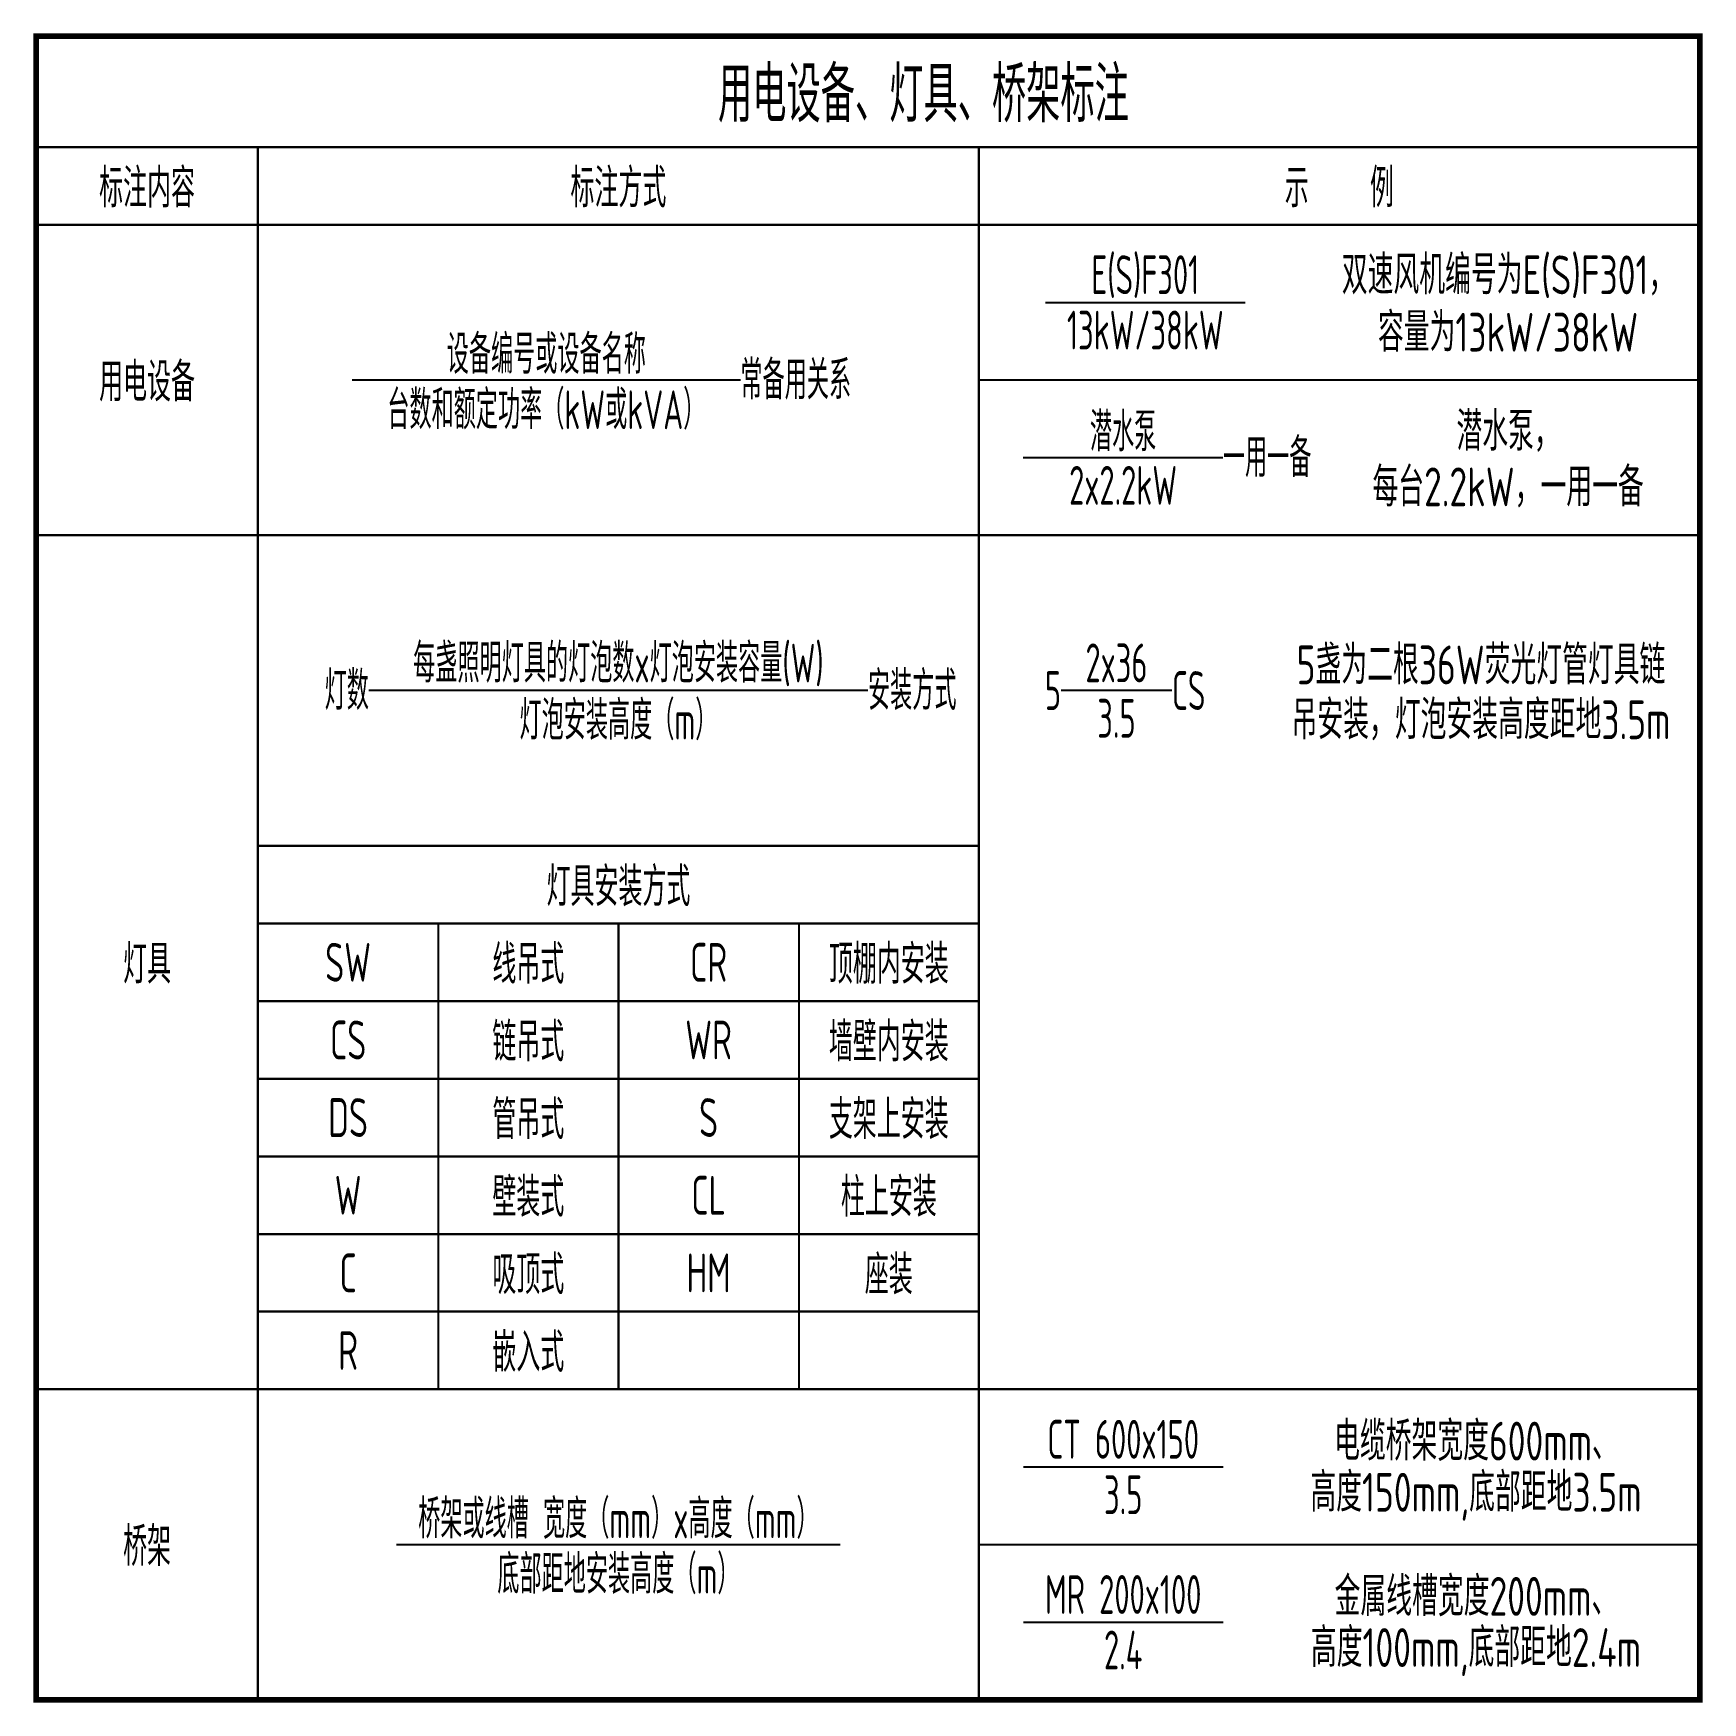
# Model space of a CAD drawing. Header units: millimetres. Extents: x -716506 to 4754388, y -184455 to 3397362.
# Drawn here: x -648982 to -633932, y 186707 to 201757 of the extents above; entities that cross this region are included whole.
import ezdxf
from ezdxf.enums import TextEntityAlignment as Align

# ---------------------------------------------------------------- set-up
doc = ezdxf.new("R2010")
doc.units = ezdxf.units.MM
doc.header["$LTSCALE"] = 1000
doc.header["$MEASUREMENT"] = 0
doc.layers.add('E-UNIV-DIAG', color=2, linetype='Continuous')
doc.layers.add('E-UNIV-NOTE', color=6, linetype='Continuous')
doc.styles.add('TH-STYLE3', font='tssdeng.shx', dxfattribs={"width": 0.65, "bigfont": 'tssdchn.shx'})

msp = doc.modelspace()

# ---------------------------------------------------------------- texts
at = {"layer": 'E-UNIV-NOTE', "style": 'TH-STYLE3'}
for s, height, width, p in [('用电设备、灯具、桥架标注', 500, 0.65, (-640956.67, 201232.05)), ('标注内容', 350, 0.65, (-647956.67, 200382.05)), ('标注方式', 350, 0.65, (-643706.67, 200382.05)), ('示    例', 350, 0.65, (-637206.67, 200382.05)), ('E(S)F301', 350, 0.6, (-638956.67, 199582.05)), ('双速风机编号为E(S)F301，', 350, 0.7, (-635685.66, 199582.05)), ('容量为13kW/38kW', 350, 0.7, (-635685.66, 199082.05)), ('13kW/38kW', 350, 0.6, (-638956.67, 199082.05)), ('设备编号或设备名称', 350, 0.6, (-644356.67, 198882.05)), ('用电设备', 350, 0.65, (-647956.67, 198632.05)), ('台数和额定功率（kW或kVA）', 350, 0.6, (-644356.67, 198382.05)), ('潜水泵', 350, 0.6, (-639156.67, 198182.05)), ('潜水泵，', 350, 0.7, (-635685.66, 198182.05)), ('2x2.2kW', 350, 0.6, (-639156.67, 197682.05)), ('每台2.2kW，一用一备', 350, 0.7, (-635685.66, 197682.05)), ('每盏照明灯具的灯泡数x灯泡安装容量(W)', 350, 0.6, (-643706.67, 196082.05)), ('2x36', 350, 0.6, (-639216.45, 196082.05)), ('5盏为二根36W荧光灯管灯具链', 350, 0.7, (-635929.78, 196082.05)), ('灯泡安装高度（m）', 350, 0.6, (-643706.67, 195582.05)), ('3.5', 350, 0.6, (-639216.45, 195582.05)), ('吊安装，灯泡安装高度距地3.5m', 350, 0.7, (-635929.78, 195582.05)), ('灯具安装方式', 350, 0.65, (-643706.67, 194082.05)), ('灯具', 350, 0.65, (-647956.67, 193382.05)), ('SW', 350, 0.65, (-646144.17, 193382.05)), ('线吊式', 350, 0.65, (-644519.17, 193382.05)), ('CR', 350, 0.65, (-642894.17, 193382.05)), ('顶棚内安装', 350, 0.65, (-641269.17, 193382.05)), ('CS', 350, 0.65, (-646144.17, 192682.05)), ('链吊式', 350, 0.65, (-644519.17, 192682.05)), ('WR', 350, 0.65, (-642894.17, 192682.05)), ('墙壁内安装', 350, 0.65, (-641269.17, 192682.05)), ('DS', 350, 0.65, (-646144.17, 191982.05)), ('管吊式', 350, 0.65, (-644519.17, 191982.05)), ('S', 350, 0.65, (-642894.17, 191982.05)), ('支架上安装', 350, 0.65, (-641269.17, 191982.05)), ('W', 350, 0.65, (-646144.17, 191282.05)), ('壁装式', 350, 0.65, (-644519.17, 191282.05)), ('CL', 350, 0.65, (-642894.17, 191282.05)), ('柱上安装', 350, 0.65, (-641269.17, 191282.05)), ('C', 350, 0.65, (-646144.17, 190582.05)), ('吸顶式', 350, 0.65, (-644519.17, 190582.05)), ('HM', 350, 0.65, (-642894.17, 190582.05)), ('座装', 350, 0.65, (-641269.17, 190582.05)), ('R', 350, 0.65, (-646144.17, 189882.05)), ('嵌入式', 350, 0.65, (-644519.17, 189882.05)), ('CT 600x150', 350, 0.6, (-639155.62, 189082.05)), ('电缆桥架宽度600mm、', 350, 0.7, (-635975.04, 189082.05)), ('3.5', 350, 0.6, (-639155.62, 188582.05)), ('高度150mm,底部距地3.5m', 350, 0.7, (-635975.04, 188582.05)), ('桥架或线槽 宽度（mm）x高度（mm）', 350, 0.6, (-643706.67, 188382.05)), ('桥架', 350, 0.65, (-647956.67, 188132.05)), ('底部距地安装高度（m）', 350, 0.6, (-643706.67, 187882.05)), ('MR 200x100', 350, 0.6, (-639155.62, 187682.05)), ('金属线槽宽度200mm、', 350, 0.7, (-635975.04, 187682.05)), ('高度100mm,底部距地2.4m', 350, 0.7, (-635975.04, 187182.05)), ('2.4', 350, 0.6, (-639155.62, 187182.05))]:
    msp.add_text(s, height=height, dxfattribs=dict(at, width=width)).set_placement(p, align=Align.MIDDLE)
at = {"layer": 'E-UNIV-NOTE', "style": 'TH-STYLE3', "width": 0.6}
for s, p in [('常备用关系', (-642606.67, 198632.05)), ('一用一备', (-638256.67, 197932.05)), ('安装方式', (-641456.67, 195832.05)), ('CS', (-638716.45, 195832.05))]:
    msp.add_text(s, height=350, dxfattribs=at).set_placement(p, align=Align.MIDDLE_LEFT)
for s, p in [('灯数', (-645956.67, 195832.05)), ('5', (-639716.45, 195832.05))]:
    msp.add_text(s, height=350, dxfattribs=at).set_placement(p, align=Align.MIDDLE_RIGHT)

# ---------------------------------------------------------------- linework, layer by layer
at = {"layer": 'E-UNIV-DIAG'}
for p, q in [((-640456.67, 200032.05), (-640456.67, 200732.05)), ((-640456.67, 198632.05), (-633956.67, 198632.05)), ((-645331.67, 193732.05), (-645331.67, 193032.05)), ((-642081.67, 193732.05), (-642081.67, 193032.05)), ((-645331.67, 193032.05), (-645331.67, 192332.05)), ((-642081.67, 193032.05), (-642081.67, 192332.05)), ((-645331.67, 192332.05), (-645331.67, 191632.05)), ((-642081.67, 192332.05), (-642081.67, 191632.05)), ((-645331.67, 191632.05), (-645331.67, 190932.05)), ((-642081.67, 191632.05), (-642081.67, 190932.05)), ((-645331.67, 190932.05), (-645331.67, 190232.05)), ((-642081.67, 190932.05), (-642081.67, 190232.05)), ((-645331.67, 190232.05), (-645331.67, 189532.05)), ((-642081.67, 190232.05), (-642081.67, 189532.05)), ((-640456.67, 188132.05), (-633956.67, 188132.05))]:
    msp.add_line(p, q, dxfattribs=at)
at = {"layer": 'E-UNIV-DIAG', "const_width": 50}
msp.add_lwpolyline([(-633956.67, 186732.05), (-648956.67, 186732.05), (-648956.67, 201732.05), (-633956.67, 201732.05)], close=True, dxfattribs=at)
at = {"layer": 'E-UNIV-DIAG'}
for points in [[(-633956.67, 200732.05), (-648956.67, 200732.05), (-648956.67, 201732.05), (-633956.67, 201732.05)], [(-646956.67, 200032.05), (-648956.67, 200032.05), (-648956.67, 200732.05), (-646956.67, 200732.05)], [(-640456.67, 200032.05), (-646956.67, 200032.05), (-646956.67, 200732.05), (-640456.67, 200732.05)], [(-633956.67, 200032.05), (-640456.67, 200032.05), (-640456.67, 200732.05), (-633956.67, 200732.05)], [(-646956.67, 197232.05), (-648956.67, 197232.05), (-648956.67, 200032.05), (-646956.67, 200032.05)], [(-640456.67, 197232.05), (-646956.67, 197232.05), (-646956.67, 200032.05), (-640456.67, 200032.05)], [(-633956.67, 197232.05), (-640456.67, 197232.05), (-640456.67, 200032.05), (-633956.67, 200032.05)], [(-646956.67, 189532.05), (-648956.67, 189532.05), (-648956.67, 197232.05), (-646956.67, 197232.05)], [(-640456.67, 194432.05), (-646956.67, 194432.05), (-646956.67, 197232.05), (-640456.67, 197232.05)], [(-633956.67, 189532.05), (-640456.67, 189532.05), (-640456.67, 197232.05), (-633956.67, 197232.05)], [(-640456.67, 193732.05), (-646956.67, 193732.05), (-646956.67, 194432.05), (-640456.67, 194432.05)], [(-643706.67, 193032.05), (-646956.67, 193032.05), (-646956.67, 193732.05), (-643706.67, 193732.05)], [(-640456.67, 193032.05), (-643706.67, 193032.05), (-643706.67, 193732.05), (-640456.67, 193732.05)], [(-643706.67, 192332.05), (-646956.67, 192332.05), (-646956.67, 193032.05), (-643706.67, 193032.05)], [(-640456.67, 192332.05), (-643706.67, 192332.05), (-643706.67, 193032.05), (-640456.67, 193032.05)], [(-643706.67, 191632.05), (-646956.67, 191632.05), (-646956.67, 192332.05), (-643706.67, 192332.05)], [(-640456.67, 191632.05), (-643706.67, 191632.05), (-643706.67, 192332.05), (-640456.67, 192332.05)], [(-643706.67, 190932.05), (-646956.67, 190932.05), (-646956.67, 191632.05), (-643706.67, 191632.05)], [(-640456.67, 190932.05), (-643706.67, 190932.05), (-643706.67, 191632.05), (-640456.67, 191632.05)], [(-643706.67, 190232.05), (-646956.67, 190232.05), (-646956.67, 190932.05), (-643706.67, 190932.05)], [(-640456.67, 190232.05), (-643706.67, 190232.05), (-643706.67, 190932.05), (-640456.67, 190932.05)], [(-643706.67, 189532.05), (-646956.67, 189532.05), (-646956.67, 190232.05), (-643706.67, 190232.05)], [(-640456.67, 189532.05), (-643706.67, 189532.05), (-643706.67, 190232.05), (-640456.67, 190232.05)], [(-646956.67, 186732.05), (-648956.67, 186732.05), (-648956.67, 189532.05), (-646956.67, 189532.05)], [(-640456.67, 186732.05), (-646956.67, 186732.05), (-646956.67, 189532.05), (-640456.67, 189532.05)], [(-633956.67, 186732.05), (-640456.67, 186732.05), (-640456.67, 189532.05), (-633956.67, 189532.05)]]:
    msp.add_lwpolyline(points, close=True, dxfattribs=at)
at = {"layer": 'E-UNIV-NOTE'}
for p, q in [((-639856.67, 199332.05), (-638056.67, 199332.05)), ((-646106.67, 198632.05), (-642606.67, 198632.05)), ((-640056.67, 197932.05), (-638256.67, 197932.05)), ((-641456.67, 195832.05), (-645956.67, 195832.05)), ((-638716.45, 195832.05), (-639716.45, 195832.05)), ((-640055.62, 188832.05), (-638255.62, 188832.05)), ((-645706.67, 188132.05), (-641706.67, 188132.05)), ((-640055.62, 187432.05), (-638255.62, 187432.05))]:
    msp.add_line(p, q, dxfattribs=at)

msp.set_redraw_order([(e.dxf.handle, doc.entitydb.next_handle()) for e in msp.query("TEXT MTEXT ATTDEF DIMENSION ARC_DIMENSION")])  # texts and dimensions are drawn at this point

doc.saveas('drawing.dxf')
